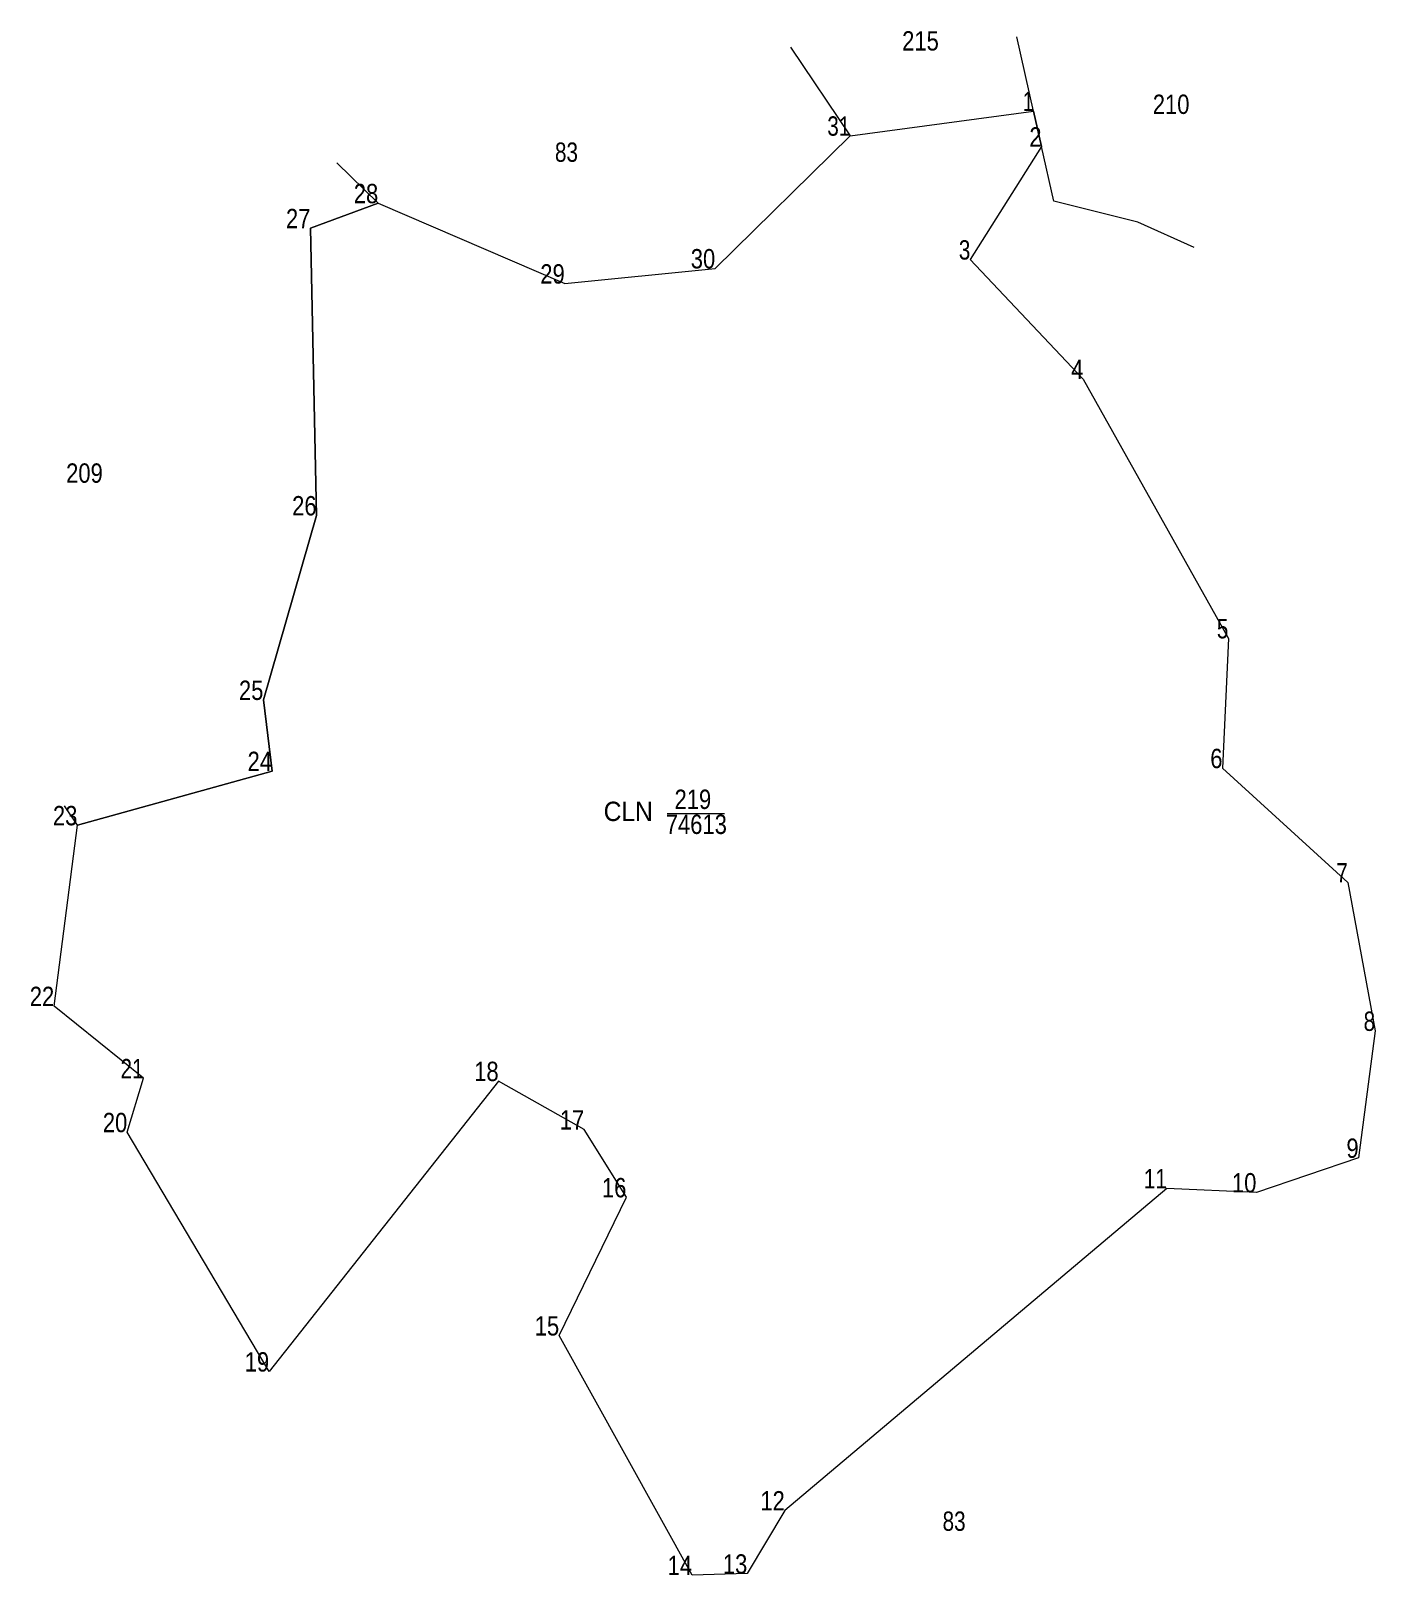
# Model space of a CAD drawing. Header units: metres. Extents: x 550759 to 554593, y 1816617 to 1817959.
# Drawn here: x 554245.8 to 554593.3, y 1816870.6 to 1817269.5 of the extents above; entities that cross this region are included whole.
import ezdxf
from ezdxf.enums import TextEntityAlignment as Align

# ---------------------------------------------------------------- set-up
doc = ezdxf.new("R2010")
doc.units = ezdxf.units.M
doc.header["$LTSCALE"] = 2.8
doc.linetypes.add('SHORT_DASHED', pattern=[2.7, 1.5, -1.2])
for name, color, linetype, lineweight in [('1', 7, 'SHORT_DASHED', 13), ('10', 7, 'Continuous', 13), ('63', 7, 'Continuous', 13)]:
    doc.layers.add(name, color=color, linetype=linetype, lineweight=lineweight)

msp = doc.modelspace()

# ---------------------------------------------------------------- texts
at = {"layer": '1'}
for s, width, p in [('CLN', 0.95, (554400.235, 1817065.34)), ('219', 0.85, (554416.935, 1817068.46)), ('74613', 0.85, (554417.825, 1817062))]:
    msp.add_text(s, height=5, dxfattribs=dict(at, width=width)).set_placement(p, align=Align.CENTER)
at = {"layer": '63'}
for s, width, p in [('215', 0.85, (554475.76, 1817264.38)), ('210', 0.85, (554540.535, 1817248)), ('83', 0.8, (554384.265, 1817235.63)), ('209', 0.85, (554259.695, 1817152.73)), ('83', 0.8, (554484.445, 1816881.99))]:
    msp.add_text(s, height=5, dxfattribs=dict(at, width=width)).set_placement(p, align=Align.CENTER)
for s, width, p in [(' 1', 0.75, (554504.98, 1817248.73)), (' 31', 0.8, (554457.62, 1817242.37)), (' 2', 0.85, (554507.05, 1817239.56)), (' 28', 0.85, (554335.62, 1817224.93)), (' 27', 0.85, (554318.09, 1817218.47)), (' 3', 0.8, (554488.64, 1817210.38)), (' 30', 0.85, (554422.71, 1817208.1)), (' 29', 0.85, (554383.82, 1817204.18)), (' 4', 0.85, (554517.84, 1817179.49)), (' 26', 0.85, (554319.69, 1817144.29)), (' 5', 0.8, (554555.33, 1817112.52)), (' 25', 0.85, (554305.94, 1817096.62)), (' 24', 0.85, (554308.17, 1817078.25)), (' 6', 0.85, (554553.81, 1817079.01)), (' 23', 0.85, (554257.86, 1817064.24)), (' 7', 0.8, (554586.2, 1817049.47)), (' 22', 0.85, (554251.88, 1817017.54)), (' 8', 0.8, (554593.26, 1817011.13)), (' 21', 0.8, (554274.96, 1816998.88)), (' 18', 0.85, (554366.74, 1816998.17)), (' 17', 0.85, (554388.86, 1816985.64)), (' 20', 0.85, (554270.76, 1816984.96)), (' 9', 0.85, (554589, 1816978.33)), (' 11', 0.8, (554539.43, 1816970.45)), (' 10', 0.85, (554562.58, 1816969.4)), (' 16', 0.85, (554399.75, 1816968.14)), (' 15', 0.85, (554382.38, 1816932.44)), (' 19', 0.85, (554307.43, 1816923.13)), (' 12', 0.85, (554440.7, 1816887.25)), (' 14', 0.85, (554416.73, 1816870.55)), (' 13', 0.85, (554431, 1816870.93))]:
    msp.add_text(s, height=5, dxfattribs=dict(at, width=width)).set_placement(p, align=Align.RIGHT)
msp.add_text('D', height=0.01, dxfattribs=at).set_placement((554507.135, 1817239.68), align=Align.CENTER)

# ---------------------------------------------------------------- linework, layer by layer
at = {"layer": '1', "linetype": 'Continuous'}
msp.add_lwpolyline([(554504.98, 1817248.73), (554507.05, 1817239.56), (554488.64, 1817210.38), (554517.84, 1817179.49), (554555.33, 1817112.52), (554553.81, 1817079.01), (554586.2, 1817049.47), (554593.26, 1817011.13), (554589, 1816978.33), (554562.58, 1816969.4), (554539.43, 1816970.45), (554440.7, 1816887.25), (554431, 1816870.93), (554416.73, 1816870.55), (554382.38, 1816932.44), (554399.75, 1816968.14), (554388.86, 1816985.64), (554366.74, 1816998.17), (554307.43, 1816923.13), (554270.76, 1816984.96), (554274.96, 1816998.88), (554251.88, 1817017.54), (554257.86, 1817064.24), (554308.17, 1817078.25), (554305.94, 1817096.62), (554319.69, 1817144.29), (554318.09, 1817218.47), (554335.62, 1817224.93), (554383.82, 1817204.18), (554422.71, 1817208.1), (554457.62, 1817242.37)], close=True, dxfattribs=at)
at = {"layer": '10'}
msp.add_line((554442.14, 1817265.28), (554457.62, 1817242.37), dxfattribs=at)
for points in [[(554546.46, 1817213.54), (554531.94, 1817220.03), (554510.24, 1817225.49), (554507.05, 1817239.56), (554504.98, 1817248.73), (554500.64, 1817267.91)], [(554335.62, 1817224.93), (554383.82, 1817204.18), (554422.71, 1817208.1), (554457.62, 1817242.37), (554504.98, 1817248.73)], [(554507.13, 1817239.68), (554507.05, 1817239.56), (554488.64, 1817210.38), (554517.84, 1817179.49), (554555.33, 1817112.52), (554553.81, 1817079.01), (554586.2, 1817049.47), (554593.26, 1817011.13), (554589, 1816978.33), (554562.58, 1816969.4), (554539.43, 1816970.45), (554440.7, 1816887.25), (554431, 1816870.93), (554416.73, 1816870.55), (554382.38, 1816932.44), (554399.75, 1816968.14), (554388.86, 1816985.64), (554366.74, 1816998.17), (554307.43, 1816923.13), (554270.76, 1816984.96), (554274.96, 1816998.88), (554251.88, 1817017.54), (554257.86, 1817064.24)], [(554324.88, 1817235.37), (554335.62, 1817224.93), (554318.09, 1817218.47), (554319.69, 1817144.29), (554305.94, 1817096.62), (554308.17, 1817078.25), (554257.86, 1817064.24), (554254.53, 1817069.27)]]:
    msp.add_lwpolyline(points, dxfattribs=at)
at = {"layer": '63'}
msp.add_line((554410.26, 1817067.32), (554425.1, 1817067.32), dxfattribs=at)

msp.set_redraw_order([(e.dxf.handle, doc.entitydb.next_handle()) for e in msp.query("TEXT MTEXT ATTDEF DIMENSION ARC_DIMENSION")])  # texts and dimensions are drawn at this point

doc.saveas('drawing.dxf')
